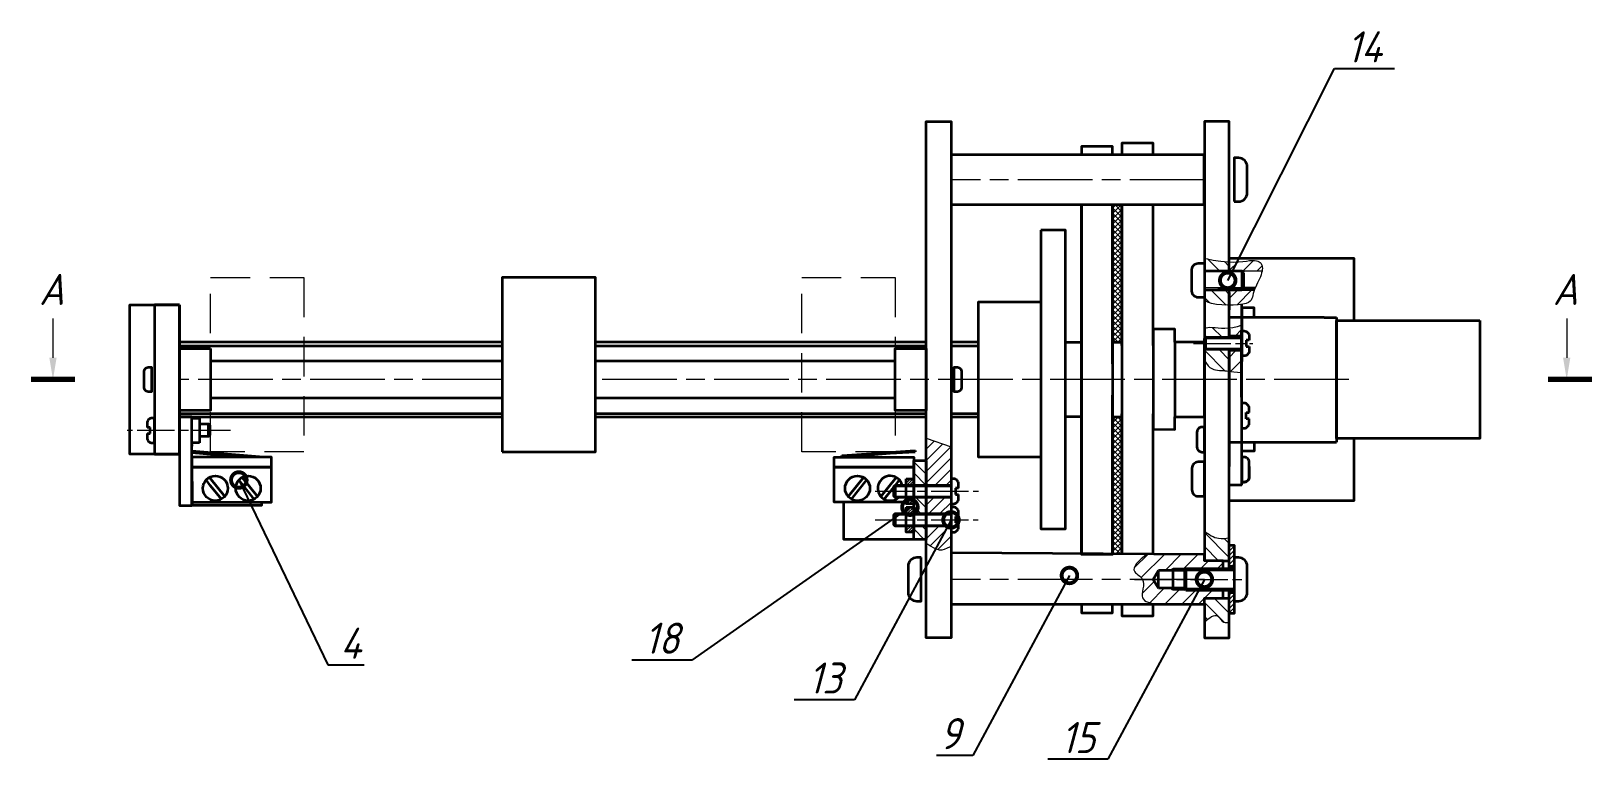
# Model space of a CAD drawing. Header units: millimetres. Extents: x -1657 to 2092, y -1414 to 1302.
# Drawn here: x 1073.2 to 1324.1, y -802.8 to -685.2 of the extents above; entities that cross this region are included whole.
import ezdxf
from ezdxf import colors
from ezdxf.entities.mleader import LeaderData, LeaderLine
from ezdxf.math import Vec2, Vec3

# ---------------------------------------------------------------- set-up
doc = ezdxf.new("R2010")
doc.units = ezdxf.units.MM
for name, pattern in [('AM_ISO08W050', [18, 12, -1.5, 3, -1.5]), ('AM_ISO08W050x2', [9, 6, -0.75, 1.5, -0.75]), ('HIDDEN', [9.525, 6.35, -3.175])]:
    doc.linetypes.add(name, pattern=pattern)
doc.layers.get('0').update_dxf_attribs({"lineweight": 80})
for name, color, linetype, lineweight in [('AM_0', 7, 'Continuous', 35), ('AM_4', 3, 'Continuous', 15), ('AM_5', 3, 'Continuous', 15), ('AM_7', 4, 'AM_ISO08W050', 15), ('AM_8', 1, 'Continuous', 15), ('окружности', 100, 'HIDDEN', 15), ('основные', 7, 'Continuous', 35), ('оч жирные', 7, 'Continuous', 70), ('тонкие', 2, 'Continuous', 15)]:
    doc.layers.add(name, color=color, linetype=linetype, lineweight=lineweight)
doc.styles.get("Standard").update_dxf_attribs({"font": 'geniso.shx', "oblique": 15})
pattern_1 = [(135, (1030.2363, -1263.874), (-1.122532, -1.122532), [])]
pattern_2 = [(45, (961.8339, -1194.4523), (-0.8980256, 0.8980256), [])]
pattern_3 = [(45, (961.83392, -1194.4523), (-0.21213203, 0.21213203), [])]
pattern_4 = [(45, (1030.23635, -1263.87393), (-0.3535534, 0.3535534), [])]
pattern_5 = [(45, (702.6306, -1266.6738), (-1.122532, 1.122532), [])]

msp = doc.modelspace()

# ---------------------------------------------------------------- texts
at = {"layer": 'основные', "char_height": 5, "attachment_point": 1}
for insert in [(1074.503, -724.222), (1317.808, -724.222)]:
    msp.add_mtext('А', dxfattribs=dict(at, insert=insert))

# ---------------------------------------------------------------- blocks, each defined once
blk = doc.blocks.new('_DotSmall')
at = {"color": 0, "linetype": 'ByBlock', "const_width": 0.5}
blk.add_lwpolyline([(-0.0625, 0, 1), (0.0625, 0, 1)], format="xyb", close=True, dxfattribs=at)

# ---------------------------------------------------------------- hatches: boundary and pattern name
at = {"layer": 'AM_4'}
h = msp.add_hatch(dxfattribs=at)
h.set_pattern_fill('ANSI31', color=256, scale=0.5, angle=90, style=0)
h.set_pattern_definition([(135, (702.6306, -1266.6738), (-1.122532, -1.122532), [])])
h.paths.add_polyline_path([(1263.216, -722.001), (1261.807, -721.68), (1261.807, -723.728), (1265.807, -723.728), (1265.807, -722.307), (1265.53, -722.3), (1264.452, -722.2)])
h.paths.add_polyline_path([(1265.807, -726.808), (1263.967, -726.808), (1261.807, -726.808), (1261.807, -728.018), (1261.807, -728.438), (1262.287, -728.749), (1262.952, -728.979), (1263.751, -729.136), (1264.632, -729.227), (1265.545, -729.26), (1265.807, -729.255)])
h = msp.add_hatch(dxfattribs=at)
h.set_pattern_fill('ANSI31', color=256, scale=0.5, style=0)
h.set_pattern_definition(pattern_5)
h.paths.add_polyline_path([(1271.083, -723.728), (1271.109, -723.56), (1271.122, -723.325), (1271.109, -723.107), (1271.07, -722.908), (1271.005, -722.725), (1270.913, -722.561), (1270.788, -722.417), (1270.627, -722.295), (1270.422, -722.197), (1270.168, -722.126), (1269.86, -722.085), (1269.492, -722.076), (1269.059, -722.101), (1268.554, -722.158), (1267.063, -722.338), (1265.807, -722.307), (1265.807, -723.728), (1267.807, -723.728)])
h = msp.add_hatch(dxfattribs=at)
h.set_pattern_fill('ANSI31', color=256, scale=0.5, style=0)
h.set_pattern_definition(pattern_5)
h.paths.add_polyline_path([(1265.807, -726.808), (1265.807, -729.255), (1266.438, -729.242), (1267.26, -729.182), (1267.96, -729.086), (1268.5, -728.961), (1268.894, -728.809), (1269.166, -728.631), (1269.345, -728.428), (1269.456, -728.2), (1269.525, -727.949), (1269.578, -727.675), (1269.643, -727.38), (1269.739, -727.064), (1269.836, -726.808)])
at = {"layer": 'AM_8'}
h = msp.add_hatch(dxfattribs=at)
h.set_pattern_fill('_U', color=256, scale=0.61, angle=45, style=0, double=1, pattern_type=0)
h.set_pattern_definition([(45, (965.8339, -1192.4134), (-0.43133514, 0.43133514), []), (135, (965.8339, -1192.4134), (-0.43133514, -0.43133514), [])])
h.paths.add_polyline_path([(1247.057, -713.096), (1247.057, -735.211), (1248.553, -735.211), (1248.553, -747.211), (1247.057, -747.211), (1247.057, -769.325), (1248.557, -769.325), (1248.557, -713.096)])
h = msp.add_hatch(dxfattribs=at)
h.set_pattern_fill('ANSI31', color=256, scale=0.55, angle=90)
h.set_pattern_definition([(135, (911.2262, 552.5117), (-1.2347852, -1.2347852), [])])
h.paths.add_polyline_path([(1265.807, -733.104), (1265.807, -732.954), (1265.725, -732.965), (1265.109, -732.996), (1264.535, -732.986), (1264.004, -732.951), (1263.518, -732.908), (1263.077, -732.874), (1262.683, -732.864), (1262.336, -732.888), (1262.036, -732.954), (1261.807, -733.058), (1261.807, -734.622), (1261.994, -734.406), (1265.807, -734.406)])
h.paths.add_polyline_path([(1265.807, -736.405), (1261.994, -736.406), (1261.807, -736.189), (1261.807, -737.973), (1261.887, -738.182), (1262.124, -738.634), (1262.389, -738.992), (1262.677, -739.261), (1262.983, -739.454), (1263.299, -739.586), (1263.618, -739.669), (1263.935, -739.715), (1264.243, -739.739), (1264.535, -739.753), (1264.81, -739.768), (1265.083, -739.788), (1265.373, -739.815), (1265.702, -739.85), (1265.807, -739.862)])
h = msp.add_hatch(dxfattribs=at)
h.set_pattern_fill('ANSI31', color=256, scale=0.55)
h.set_pattern_definition([(45, (911.2262, 552.5117), (-1.2347852, 1.2347852), [])])
h.paths.add_polyline_path([(1267.794, -734.244), (1267.794, -733.406), (1267.797, -732.465), (1267.075, -732.715), (1265.807, -733.011), (1265.807, -734.244)])
h.paths.add_polyline_path([(1267.789, -736.567), (1265.807, -736.567), (1265.807, -739.86), (1266.552, -739.949), (1267.114, -740.017), (1267.793, -740.099)])
h = msp.add_hatch(dxfattribs=at)
h.set_pattern_fill('ANSI31', color=256, scale=0.4, style=0)
h.set_pattern_definition(pattern_2)
h.paths.add_polyline_path([(1221.078, -752.029), (1220.318, -751.765), (1219.338, -751.56), (1218.487, -751.202), (1217.652, -750.938), (1217.078, -750.805), (1217.078, -758.175), (1221.078, -758.175)])
h.paths.add_polyline_path([(1220.43, -768.413), (1221.078, -768.056), (1221.078, -766.499), (1221.078, -764.766), (1217.078, -764.766), (1217.078, -765.73), (1217.078, -766.894), (1217.078, -767.32), (1217.295, -767.691), (1219.163, -768.61)])
h = msp.add_hatch(dxfattribs=at)
h.set_pattern_fill('ANSI31', color=256, scale=0.4, angle=90, style=0)
h.set_pattern_definition([(135, (961.8339, -1194.4523), (-0.8980256, -0.8980256), [])])
h.paths.add_polyline_path([(1217.078, -754.204), (1215.078, -754.204), (1215.078, -758.175), (1217.078, -758.175)])
h.paths.add_polyline_path([(1217.078, -760.175), (1215.078, -760.175), (1215.078, -762.766), (1217.078, -762.766)])
h.paths.add_polyline_path([(1215.078, -766.894), (1217.078, -766.894), (1217.078, -764.766), (1215.078, -764.766), (1215.078, -765.73)])
h = msp.add_hatch(dxfattribs=at)
h.set_pattern_fill('_U', color=256, scale=0.3, angle=45, style=0, pattern_type=0)
h.set_pattern_definition(pattern_3)
h.paths.add_polyline_path([(1213.878, -758.175), (1215.078, -758.175), (1215.078, -757.175), (1213.878, -757.175)])
h = msp.add_hatch(dxfattribs=at)
h.set_pattern_fill('_U', color=256, scale=0.3, angle=45, style=0, pattern_type=0)
h.set_pattern_definition(pattern_3)
h.paths.add_polyline_path([(1215.078, -760.908), (1215.078, -760.175), (1213.878, -760.175), (1213.878, -761.175), (1215.078, -761.175)])
h = msp.add_hatch(dxfattribs=at)
h.set_pattern_fill('_U', color=256, scale=0.3, angle=45, style=0, pattern_type=0)
h.set_pattern_definition(pattern_3)
h.paths.add_polyline_path([(1213.878, -761.73), (1213.878, -762.766), (1215.078, -762.766), (1215.078, -761.73)])
h = msp.add_hatch(dxfattribs=at)
h.set_pattern_fill('ANSI31', color=256, scale=0.4, style=0)
h.set_pattern_definition(pattern_2)
h.paths.add_polyline_path([(1221.078, -761.73), (1221.078, -760.175), (1217.078, -760.175), (1217.078, -762.766), (1221.078, -762.766)])
h = msp.add_hatch(dxfattribs=at)
h.set_pattern_fill('_U', color=256, scale=0.3, angle=45, style=0, pattern_type=0)
h.set_pattern_definition(pattern_3)
h.paths.add_polyline_path([(1213.878, -765.73), (1215.078, -765.73), (1215.078, -764.766), (1213.878, -764.766)])
h = msp.add_hatch(dxfattribs=at)
h.set_pattern_fill('ANSI31', color=256, scale=0.5, angle=90, style=0)
h.set_pattern_definition(pattern_1)
edge = h.paths.add_edge_path()
edge.add_spline(control_points=[(1265.807, -766.61), (1265.221, -766.711), (1263.768, -766.96), (1262.54, -766.097), (1261.807, -765.582)], knot_values=[0, 0, 0, 0, 1.7258996, 4.2776179, 4.2776179, 4.2776179, 4.2776179], degree=3, periodic=0)
edge.add_line((1261.807, -765.582), (1261.807, -770.325))
edge.add_line((1261.807, -770.325), (1264.807, -770.325))
edge.add_line((1264.807, -770.325), (1265.807, -770.325))
edge.add_line((1265.807, -770.325), (1265.807, -766.61))
edge = h.paths.add_edge_path()
edge.add_spline(control_points=[(1265.807, -780.218), (1265.495, -780.272), (1264.696, -780.413), (1263.87, -778.492), (1262.605, -779.513), (1261.807, -780.157)], knot_values=[0, 0, 0, 0, 0.8745598, 2.2433555, 4.5836616, 4.5836616, 4.5836616, 4.5836616], degree=3, periodic=0)
edge.add_line((1261.807, -780.157), (1261.869, -779.196))
edge.add_line((1261.869, -779.196), (1265.869, -779.196))
edge.add_line((1265.869, -779.196), (1265.807, -780.218))
edge = h.paths.add_edge_path()
edge.add_spline(control_points=[(1261.807, -780.157), (1262.605, -779.513), (1263.87, -778.492), (1264.696, -780.413), (1265.495, -780.272), (1265.807, -780.218)], knot_values=[0, 0, 0, 0, 2.3403061, 3.7091018, 4.5836616, 4.5836616, 4.5836616, 4.5836616], degree=3, periodic=0)
edge.add_line((1265.807, -780.218), (1265.807, -776.325))
edge.add_line((1265.807, -776.325), (1264.807, -776.325))
edge.add_line((1264.807, -776.325), (1261.807, -776.325))
edge.add_line((1261.807, -776.325), (1261.807, -777.325))
edge.add_line((1261.807, -777.325), (1261.807, -780.157))
h = msp.add_hatch(dxfattribs=at)
h.set_pattern_fill('ANSI31', color=256, scale=0.6, style=0)
h.set_pattern_definition([(45, (1030.2363, -1263.874), (-1.3470384, 1.3470384), [])])
edge = h.paths.add_edge_path()
edge.add_line((1264.807, -770.325), (1261.807, -770.325))
edge.add_line((1261.807, -770.325), (1261.807, -769.325))
edge.add_line((1261.807, -769.325), (1252.567, -769.26))
edge.add_spline(control_points=[(1252.567, -769.26), (1251.322, -770.301), (1249.449, -771.867), (1251.577, -772.825), (1251.86, -773.325)], knot_values=[0, 0, 0, 0, 3.4667411, 5.2138903, 5.2138903, 5.2138903, 5.2138903], degree=3, periodic=0)
edge.add_line((1251.86, -773.325), (1253.584, -773.325))
edge.add_line((1253.584, -773.325), (1254.407, -771.9))
edge.add_line((1254.407, -771.9), (1256.207, -771.9))
edge.add_line((1256.207, -771.9), (1256.807, -771.575))
edge.add_line((1256.807, -771.575), (1264.807, -771.575))
edge.add_line((1264.807, -771.575), (1264.807, -770.325))
edge = h.paths.add_edge_path()
edge.add_line((1264.807, -775.075), (1258.847, -775.075))
edge.add_line((1258.847, -775.075), (1256.807, -775.075))
edge.add_line((1256.807, -775.075), (1256.207, -774.75))
edge.add_line((1256.207, -774.75), (1254.407, -774.75))
edge.add_line((1254.407, -774.75), (1253.584, -773.325))
edge.add_line((1253.584, -773.325), (1251.86, -773.325))
edge.add_spline(control_points=[(1251.86, -773.325), (1252.343, -774.177), (1250.88, -776.803), (1253.249, -777.156), (1254.381, -777.325)], knot_values=[5.2138903, 5.2138903, 5.2138903, 5.2138903, 8.1895192, 10.9098806, 10.9098806, 10.9098806, 10.9098806], degree=3, periodic=0)
edge.add_line((1254.381, -777.325), (1261.807, -777.325))
edge.add_line((1261.807, -777.325), (1261.807, -776.325))
edge.add_line((1261.807, -776.325), (1264.807, -776.325))
edge.add_line((1264.807, -776.325), (1264.807, -775.075))
h = msp.add_hatch(dxfattribs=at)
h.set_pattern_fill('_U', color=256, scale=0.5, angle=45, style=0, pattern_type=0)
h.set_pattern_definition(pattern_4)
h.paths.add_polyline_path([(1265.807, -767.825), (1265.807, -771.211), (1266.607, -771.211), (1266.607, -767.825)])
h = msp.add_hatch(dxfattribs=at)
h.set_pattern_fill('ANSI31', color=256, scale=0.5, angle=90, style=0)
h.set_pattern_definition(pattern_1)
edge = h.paths.add_edge_path()
edge.add_line((1261.807, -776.325), (1261.807, -777.325))
edge.add_line((1261.807, -777.325), (1261.807, -780.157))
edge.add_spline(control_points=[(1261.807, -780.157), (1262.605, -779.513), (1263.87, -778.492), (1264.696, -780.413), (1265.495, -780.272), (1265.807, -780.218)], knot_values=[0, 0, 0, 0, 2.3403061, 3.7091018, 4.5836616, 4.5836616, 4.5836616, 4.5836616], degree=3, periodic=0)
edge.add_line((1265.807, -780.218), (1265.807, -776.325))
edge.add_line((1265.807, -776.325), (1264.807, -776.325))
edge.add_line((1264.807, -776.325), (1261.807, -776.325))
h = msp.add_hatch(dxfattribs=at)
h.set_pattern_fill('_U', color=256, scale=0.5, angle=45, style=0, pattern_type=0)
h.set_pattern_definition(pattern_4)
h.paths.add_polyline_path([(1266.607, -778.825), (1266.607, -775.439), (1265.807, -775.439), (1265.807, -778.825)])

# ---------------------------------------------------------------- linework, layer by layer
at = {"layer": 'AM_0'}
for p, q in [((1253.584, -773.325), (1254.407, -771.9)), ((1258.607, -771.9), (1254.407, -771.9)), ((1254.407, -774.75), (1254.407, -771.9)), ((1256.807, -775.075), (1256.807, -771.575)), ((1253.584, -773.325), (1254.407, -774.75)), ((1258.607, -774.75), (1254.407, -774.75))]:
    msp.add_line(p, q, dxfattribs=at)
at = {"layer": 'AM_4'}
for p, q in [((1267.767, -723.728), (1271.094, -723.728)), ((1268.156, -726.474), (1261.807, -726.474)), ((1267.767, -726.808), (1269.836, -726.808)), ((1261.807, -734.622), (1267.794, -734.622)), ((1261.807, -736.189), (1267.807, -736.189)), ((1211.89, -758.391), (1221.078, -758.391)), ((1211.89, -759.958), (1221.078, -759.958)), ((1211.89, -762.982), (1221.078, -762.982)), ((1211.89, -764.549), (1221.078, -764.549)), ((1256.807, -771.575), (1256.207, -771.9)), ((1265.756, -771.575), (1256.807, -771.575)), ((1258.607, -771.9), (1266.607, -771.9)), ((1256.807, -775.075), (1256.207, -774.75)), ((1265.756, -775.075), (1256.807, -775.075)), ((1258.607, -774.75), (1266.607, -774.75))]:
    msp.add_line(p, q, dxfattribs=at)
for points in [[(1261.807, -721.68), (1263.216, -722.001), (1264.452, -722.2), (1265.53, -722.3), (1266.465, -722.323), (1267.271, -722.292), (1267.962, -722.229), (1268.554, -722.158), (1269.059, -722.101), (1269.492, -722.076), (1269.86, -722.085), (1270.168, -722.126), (1270.422, -722.197), (1270.627, -722.295), (1270.788, -722.417), (1270.913, -722.561), (1271.005, -722.725), (1271.07, -722.908), (1271.109, -723.107), (1271.122, -723.325), (1271.109, -723.56), (1271.07, -723.813), (1271.006, -724.084), (1270.916, -724.373), (1270.801, -724.68), (1270.663, -725.005), (1270.507, -725.343), (1270.341, -725.69), (1270.174, -726.04), (1270.012, -726.389), (1269.865, -726.732), (1269.739, -727.064), (1269.643, -727.38), (1269.578, -727.675), (1269.525, -727.949), (1269.456, -728.2), (1269.345, -728.428), (1269.166, -728.631), (1268.894, -728.809), (1268.5, -728.961), (1267.96, -729.086), (1267.26, -729.182), (1266.438, -729.242), (1265.545, -729.26), (1264.632, -729.227), (1263.751, -729.136), (1262.952, -728.979), (1262.287, -728.749), (1261.807, -728.438)], [(1267.807, -732.461), (1267.075, -732.715), (1266.381, -732.877), (1265.725, -732.965), (1265.109, -732.996), (1264.535, -732.986), (1264.004, -732.951), (1263.518, -732.908), (1263.077, -732.874), (1262.683, -732.864), (1262.336, -732.888), (1262.036, -732.954), (1261.807, -733.058)], [(1261.807, -737.973), (1261.887, -738.182), (1262.124, -738.634), (1262.389, -738.992), (1262.677, -739.261), (1262.983, -739.454), (1263.299, -739.586), (1263.618, -739.669), (1263.935, -739.715), (1264.243, -739.739), (1264.535, -739.753), (1264.81, -739.768), (1265.083, -739.788), (1265.373, -739.815), (1265.702, -739.85), (1266.088, -739.894), (1266.552, -739.949), (1267.114, -740.017), (1267.793, -740.099)], [(1217.078, -750.64), (1221.078, -752.029)], [(1221.078, -768.056), (1220.48, -768.332), (1220.004, -768.523), (1219.603, -768.623), (1219.23, -768.627), (1218.837, -768.528), (1218.379, -768.321), (1217.808, -768.001), (1217.078, -767.56)]]:
    msp.add_lwpolyline(points, dxfattribs=at)
at = {"layer": 'AM_5'}
for p, q in [((1076.738, -731.391), (1076.738, -737.711)), ((1320.043, -731.391), (1320.043, -737.711))]:
    msp.add_line(p, q, dxfattribs=at)
at = {"layer": 'AM_5', "linetype": 'Continuous'}
for points in [[(1076.155, -737.711), (1077.321, -737.711), (1076.738, -741.211)], [(1319.46, -737.711), (1320.626, -737.711), (1320.043, -741.211)]]:
    msp.add_trace(points, dxfattribs=at)
at = {"layer": 'AM_7'}
for p, q in [((1261.807, -709.096), (1221.078, -709.096)), ((1148.078, -741.211), (1097.078, -741.211)), ((1148.941, -741.211), (1148.078, -741.211)), ((1284.999, -741.211), (1163.941, -741.211)), ((1261.807, -773.325), (1221.078, -773.325))]:
    msp.add_line(p, q, dxfattribs=at)
at = {"layer": 'AM_7', "linetype": 'AM_ISO08W050x2'}
for p, q in [((1260.063, -735.406), (1269.617, -735.406)), ((1105.265, -749.406), (1088.646, -749.406)), ((1208.89, -759.175), (1225.509, -759.175)), ((1208.89, -763.766), (1225.435, -763.766)), ((1250.584, -773.325), (1268.807, -773.325))]:
    msp.add_line(p, q, dxfattribs=at)
at = {"layer": 'окружности'}
for points in [[(1102.078, -724.825), (1117.078, -724.825), (1117.078, -752.825), (1102.078, -752.825)], [(1197.078, -724.825), (1212.078, -724.825), (1212.078, -752.825), (1197.078, -752.825)]]:
    msp.add_lwpolyline(points, close=True, dxfattribs=at)
at = {"layer": 'основные'}
for p, q in [((1261.807, -723.728), (1267.807, -723.728)), ((1268.156, -724.061), (1267.807, -723.728)), ((1267.807, -723.728), (1267.807, -726.808)), ((1268.156, -726.474), (1268.156, -724.061)), ((1217.078, -728.151), (1217.078, -727.151)), ((1261.807, -726.808), (1267.807, -726.808)), ((1269.836, -726.808), (1263.967, -726.808)), ((1267.807, -726.808), (1268.156, -726.474)), ((1268.117, -726.474), (1269.976, -726.474)), ((1267.807, -758.211), (1267.807, -729.107)), ((1281.06, -731.211), (1265.807, -731.211)), ((1267.807, -733.104), (1267.807, -730.024)), ((1281.06, -731.211), (1269.807, -731.211)), ((1281.06, -731.211), (1283.06, -731.211)), ((1281.06, -731.211), (1283.06, -731.211)), ((1283.06, -731.211), (1283.06, -751.266)), ((1283.06, -731.211), (1283.06, -751.266)), ((1267.794, -734.244), (1265.807, -734.244)), ((1268.994, -734.906), (1268.494, -734.906)), ((1268.494, -734.906), (1268.494, -735.906)), ((1097.078, -735.765), (1148.941, -735.765)), ((1163.941, -735.765), (1217.078, -735.765)), ((1221.078, -735.765), (1225.507, -735.765)), ((1239.507, -735.211), (1242.057, -735.211)), ((1247.057, -735.211), (1248.553, -735.211)), ((1248.557, -735.711), (1248.557, -746.711)), ((1253.557, -735.711), (1253.557, -746.711)), ((1257.046, -735.211), (1257.046, -747.211)), ((1267.794, -736.567), (1265.807, -736.567)), ((1267.807, -751.266), (1267.807, -735.543)), ((1268.494, -735.906), (1268.994, -735.906)), ((1261.807, -741.211), (1261.807, -743.711)), ((1097.078, -746.656), (1148.941, -746.656)), ((1163.941, -746.656), (1217.078, -746.656)), ((1221.078, -746.656), (1225.507, -746.656)), ((1242.057, -747.211), (1239.507, -747.211)), ((1247.057, -747.211), (1248.553, -747.211)), ((1268.494, -747.516), (1268.494, -746.516)), ((1268.494, -746.516), (1268.994, -746.516)), ((1092.378, -748.906), (1091.878, -748.906)), ((1091.878, -749.906), (1092.378, -749.906)), ((1092.378, -749.906), (1092.378, -748.906)), ((1261.807, -750.857), (1261.807, -749.857)), ((1268.994, -747.516), (1268.494, -747.516)), ((1099.078, -751.644), (1099.078, -751.914)), ((1265.807, -751.266), (1281.06, -751.266)), ((1269.807, -751.266), (1281.06, -751.266)), ((1281.06, -751.266), (1283.06, -751.266)), ((1281.06, -751.266), (1283.06, -751.266)), ((1110.557, -753.673), (1099.078, -752.709)), ((1109.225, -753.684), (1108.625, -753.684)), ((1110.627, -753.679), (1110.557, -753.673)), ((1110.627, -753.679), (1110.627, -753.679)), ((1203.529, -753.43), (1203.598, -753.424)), ((1203.529, -753.702), (1203.529, -753.43)), ((1203.598, -753.424), (1215.314, -752.632)), ((1204.93, -753.684), (1205.53, -753.684)), ((1215.314, -752.632), (1215.338, -752.834)), ((1102.078, -758.27), (1101.353, -757.356)), ((1101.887, -756.93), (1104.343, -760.013)), ((1109.06, -760.442), (1106.612, -757.356)), ((1107.146, -756.93), (1109.602, -760.013)), ((1207.009, -756.93), (1204.553, -760.013)), ((1205.095, -760.442), (1207.543, -757.356)), ((1212.268, -756.93), (1209.812, -760.013)), ((1212.078, -758.27), (1212.802, -757.356)), ((1103.801, -760.442), (1102.078, -758.27)), ((1210.354, -760.442), (1211.89, -758.506)), ((1222.278, -758.675), (1221.778, -758.675)), ((1221.778, -758.675), (1221.778, -759.675)), ((1221.778, -759.675), (1222.278, -759.675)), ((1267.807, -758.211), (1265.807, -758.211)), ((1222.278, -763.23), (1221.778, -763.23)), ((1221.778, -763.23), (1221.778, -764.23)), ((1221.778, -764.23), (1222.278, -764.23)), ((1258.847, -771.575), (1258.607, -771.9)), ((1258.607, -771.9), (1258.607, -774.75)), ((1258.847, -771.575), (1266.607, -771.575)), ((1258.847, -771.575), (1258.847, -775.075)), ((1264.807, -770.325), (1265.807, -770.325)), ((1265.807, -771.211), (1266.607, -771.211)), ((1258.847, -775.075), (1258.607, -774.75)), ((1258.847, -775.075), (1266.607, -775.075)), ((1264.807, -776.325), (1265.807, -776.325)), ((1265.807, -775.439), (1266.607, -775.439))]:
    msp.add_line(p, q, dxfattribs=at)
for points in [[(1217.078, -727.151), (1217.078, -699.711), (1221.078, -699.711), (1221.078, -771.9)], [(1265.807, -723.728), (1265.807, -699.711), (1261.807, -699.711), (1261.807, -770.325)], [(1247.057, -705.096), (1247.057, -703.729), (1242.057, -703.729), (1242.057, -705.096)], [(1253.557, -705.096), (1253.557, -703.211), (1248.557, -703.211), (1248.557, -705.096)], [(1242.057, -713.096), (1242.057, -769.325)], [(1247.057, -713.096), (1247.057, -738.711)], [(1247.057, -738.711), (1247.057, -713.096)], [(1248.557, -713.096), (1248.557, -735.711)], [(1248.557, -735.711), (1248.557, -713.096)], [(1253.557, -735.711), (1253.557, -713.096)], [(1265.807, -723.728), (1265.807, -721.711), (1285.807, -721.711), (1285.807, -731.711)], [(1221.078, -774.75), (1221.078, -782.711), (1217.078, -782.711), (1217.078, -727.151)], [(1265.807, -730.024), (1265.807, -726.808)], [(1265.807, -730.024), (1265.807, -726.808)], [(1265.807, -730.024), (1265.807, -726.808)], [(1265.807, -727.211), (1265.807, -730.024)], [(1269.807, -731.211), (1269.807, -729.683), (1267.807, -729.683), (1267.788, -747.016)], [(1265.807, -734.406), (1265.807, -730.024)], [(1257.046, -735.211), (1257.046, -733.106), (1253.557, -733.129), (1253.557, -735.711)], [(1267.807, -736.405), (1261.994, -736.406), (1261.807, -736.189), (1261.807, -734.622), (1261.994, -734.406), (1261.994, -736.406), (1261.994, -734.406), (1267.794, -734.406)], [(1265.807, -733.104), (1265.807, -734.406)], [(1265.807, -734.406), (1265.807, -733.104)], [(1148.941, -735.211), (1097.078, -735.211), (1097.078, -747.211), (1148.941, -747.211)], [(1167.078, -735.211), (1163.941, -735.211)], [(1217.078, -735.211), (1167.078, -735.211)], [(1225.507, -735.211), (1221.078, -735.211)], [(1257.046, -747.211), (1261.807, -747.211), (1261.807, -735.211), (1257.046, -735.211)], [(1265.807, -736.405), (1265.807, -755.211)], [(1265.807, -771.575), (1265.807, -736.405)], [(1285.807, -750.711), (1285.807, -760.711), (1265.807, -760.711), (1265.807, -736.405)], [(1269.807, -751.266), (1269.807, -752.738), (1267.807, -752.738), (1267.788, -735.406)], [(1097.078, -744.211), (1097.078, -738.211)], [(1102.078, -738.211), (1148.941, -738.211)], [(1163.941, -738.211), (1212.078, -738.211)], [(1217.078, -738.211), (1217.078, -744.211)], [(1148.941, -744.211), (1102.078, -744.211)], [(1212.078, -744.211), (1163.941, -744.211)], [(1247.057, -743.711), (1247.057, -769.325)], [(1247.057, -769.325), (1247.057, -743.711)], [(1163.941, -747.211), (1167.078, -747.211)], [(1167.078, -747.211), (1217.078, -747.211)], [(1221.078, -747.211), (1225.507, -747.211)], [(1248.557, -746.711), (1248.557, -769.325)], [(1248.557, -769.325), (1248.557, -746.711)], [(1253.557, -769.325), (1253.557, -746.711)], [(1253.557, -746.711), (1253.557, -749.211), (1257.046, -749.239), (1257.046, -747.211)], [(1100.278, -748.352), (1101.739, -748.352), (1101.927, -748.568), (1101.927, -750.135), (1101.739, -750.352), (1101.739, -748.352), (1101.739, -750.352), (1100.278, -750.352)], [(1108.925, -753.684), (1108.925, -753.684), (1103.281, -753.382), (1099.05, -752.976)], [(1100.278, -760.908), (1111.878, -760.908), (1111.878, -753.684), (1099.078, -753.684), (1099.078, -760.908)], [(1099.078, -753.684), (1099.13, -761.402), (1110.318, -761.402), (1110.318, -760.908)], [(1213.878, -760.908), (1202.278, -760.908), (1202.278, -753.684), (1215.078, -753.684), (1215.078, -760.908)], [(1203.679, -753.684), (1203.679, -753.684), (1211.29, -753.067), (1215.338, -752.834)], [(1215.078, -753.684), (1215.025, -766.894), (1203.837, -766.894), (1203.837, -760.908)], [(1099.078, -760.908), (1111.878, -760.908), (1111.878, -755.309), (1099.078, -755.309), (1099.078, -760.908)], [(1213.878, -760.908), (1202.278, -760.908), (1202.278, -755.309), (1215.078, -755.309), (1215.078, -760.908)], [(1269.007, -755.211), (1269.007, -756.186)], [(1221.078, -760.175), (1212.078, -760.175), (1211.89, -759.958), (1211.89, -758.391), (1212.078, -758.175), (1212.078, -760.175), (1212.078, -758.175), (1221.078, -758.175)], [(1221.078, -764.766), (1212.078, -764.766), (1211.89, -764.549), (1211.89, -762.982), (1212.078, -762.766), (1212.078, -764.766), (1212.078, -762.766), (1221.078, -762.766)], [(1261.807, -770.325), (1261.807, -769.325), (1221.078, -769.038), (1221.078, -774.75)], [(1265.807, -771.575), (1265.807, -767.825), (1266.607, -767.825), (1266.607, -778.825), (1265.807, -778.825), (1265.807, -775.075)], [(1264.807, -771.575), (1264.807, -770.325), (1261.807, -770.325), (1261.807, -770.325)], [(1221.078, -774.75), (1221.078, -777.325), (1261.807, -777.325), (1261.807, -776.325)], [(1261.807, -776.325), (1261.807, -776.325), (1264.807, -776.325), (1264.807, -775.075)], [(1261.807, -777.325), (1261.807, -782.711), (1265.807, -782.711), (1265.807, -775.075)], [(1242.057, -777.325), (1242.057, -778.73), (1247.057, -778.73), (1247.057, -777.325)], [(1248.557, -777.325), (1248.557, -779.211), (1253.557, -779.211), (1253.557, -777.325)]]:
    msp.add_lwpolyline(points, dxfattribs=at)
for points in [[(1261.793, -705.096), (1221.078, -705.096), (1221.078, -713.096), (1261.793, -713.096)], [(1242.057, -713.096), (1247.057, -713.096), (1247.057, -769.325), (1242.057, -769.325)], [(1235.507, -717.211), (1235.507, -765.211), (1239.507, -765.211), (1239.507, -717.211)], [(1148.941, -752.825), (1163.96, -752.825), (1163.96, -724.825), (1148.941, -724.825)], [(1097.078, -729.207), (1097.078, -753.214), (1089.078, -753.214), (1089.078, -729.207)], [(1097.078, -729.207), (1093.078, -729.207), (1093.078, -753.214), (1097.078, -753.214)], [(1235.507, -728.711), (1235.507, -753.711), (1225.507, -753.711), (1225.507, -728.711)], [(1306.06, -731.711), (1306.06, -750.711), (1283.06, -750.711), (1283.06, -731.711)], [(1102.078, -736.211), (1102.078, -746.211), (1097.078, -746.211), (1097.078, -736.211)], [(1217.078, -736.211), (1217.078, -746.211), (1212.078, -746.211), (1212.078, -736.211)], [(1099.078, -747.211), (1097.078, -747.211), (1097.078, -761.449), (1099.078, -761.449)], [(1100.278, -751.406), (1099.078, -751.406), (1099.078, -747.406), (1100.278, -747.406)], [(1111.878, -753.684), (1099.078, -753.684), (1099.078, -755.309), (1111.878, -755.309)], [(1202.278, -753.684), (1215.078, -753.684), (1215.078, -755.309), (1202.278, -755.309)], [(1215.078, -754.204), (1217.078, -754.204), (1217.078, -766.894), (1215.078, -766.894)], [(1213.878, -757.175), (1215.078, -757.175), (1215.078, -761.175), (1213.878, -761.175)], [(1213.878, -761.73), (1215.078, -761.73), (1215.078, -765.73), (1213.878, -765.73)]]:
    msp.add_lwpolyline(points, close=True, dxfattribs=at)
for points in [[(1266.607, -712.596), (1267.307, -712.596, 0.4142136), (1268.707, -711.196), (1268.707, -706.996, 0.4142136), (1267.307, -705.596), (1266.607, -705.596)], [(1260.807, -722.518), (1261.807, -722.518), (1261.807, -728.018), (1260.807, -728.018, -0.4142136), (1259.807, -727.018), (1259.807, -723.518, -0.4142136)], [(1260.807, -722.518), (1261.807, -722.518), (1261.807, -728.018), (1260.807, -728.018, -0.4142136), (1259.807, -727.018), (1259.807, -723.518, -0.4142136)], [(1260.807, -759.958), (1261.807, -759.958), (1261.807, -754.458), (1260.807, -754.458, 0.4142136), (1259.807, -755.458), (1259.807, -758.958, 0.4142136)], [(1216.278, -769.825), (1215.578, -769.825, 0.4142136), (1214.178, -771.225), (1214.178, -775.425, 0.4142136), (1215.578, -776.825), (1216.278, -776.825)], [(1266.607, -776.825), (1267.307, -776.825, 0.4142136), (1268.707, -775.425), (1268.707, -771.225, 0.4142136), (1267.307, -769.825), (1266.607, -769.825)]]:
    msp.add_lwpolyline(points, format="xyb", close=True, dxfattribs=at)
for points in [[(1268.994, -735.906), (1268.994, -736.606, -0.4142136), (1268.194, -737.406), (1267.794, -737.406), (1267.794, -733.406), (1268.194, -733.406, -0.4142136), (1268.994, -734.206), (1268.994, -734.906)], [(1091.378, -740.711), (1091.378, -740.011, -0.4142136), (1092.178, -739.211), (1092.578, -739.211), (1092.578, -743.211), (1092.178, -743.211, -0.4142136), (1091.378, -742.411), (1091.378, -740.711)], [(1222.778, -741.711), (1222.778, -742.411, -0.4142136), (1221.978, -743.211), (1221.578, -743.211), (1221.578, -739.211), (1221.978, -739.211, -0.4142136), (1222.778, -740.011), (1222.778, -741.711)], [(1091.878, -749.906), (1091.878, -750.606, 0.4142136), (1092.678, -751.406), (1093.078, -751.406), (1093.078, -747.406), (1092.678, -747.406, 0.4142136), (1091.878, -748.206), (1091.878, -748.906)], [(1268.994, -746.516), (1268.994, -745.816, 0.4142136), (1268.194, -745.016), (1267.794, -745.016), (1267.794, -749.016), (1268.194, -749.016, 0.4142136), (1268.994, -748.216), (1268.994, -747.516)], [(1260.607, -751.357), (1260.607, -752.057, 0.4142136), (1261.407, -752.857), (1261.807, -752.857), (1261.807, -748.857), (1261.407, -748.857, 0.4142136), (1260.607, -749.657), (1260.607, -751.357)], [(1269.007, -755.186), (1269.007, -754.486, 0.4142136), (1268.207, -753.686), (1267.807, -753.686), (1267.807, -757.686), (1268.207, -757.686, 0.4142136), (1269.007, -756.886), (1269.007, -755.186)], [(1222.278, -758.675), (1222.278, -757.975, 0.4142136), (1221.478, -757.175), (1221.078, -757.175), (1221.078, -761.175), (1221.478, -761.175, 0.4142136), (1222.278, -760.375), (1222.278, -759.675)], [(1269.007, -756.186), (1269.007, -756.886, -0.4142136), (1268.207, -757.686), (1267.807, -757.686), (1267.807, -755.211)], [(1222.278, -763.23), (1222.278, -762.53, 0.4142136), (1221.478, -761.73), (1221.078, -761.73), (1221.078, -765.73), (1221.478, -765.73, 0.4142136), (1222.278, -764.93), (1222.278, -764.23)]]:
    msp.add_lwpolyline(points, format="xyb", dxfattribs=at)
for centre in [(1102.835, -758.684), (1108.107, -758.684), (1206.048, -758.684)]:
    msp.add_circle(centre, 2, dxfattribs=at)
msp.add_arc((1211.307, -758.684), 2, 14.76173, 311.82371, dxfattribs=at)
at = {"layer": 'оч жирные'}
for p, q in [((1080.238, -741.211), (1073.238, -741.211)), ((1324.073, -741.211), (1317.073, -741.211))]:
    msp.add_line(p, q, dxfattribs=at)
at = {"layer": 'тонкие'}
for points in [[(1261.807, -765.582), (1264.085, -766.731), (1265.807, -766.61)], [(1252.567, -769.26), (1250.6, -772.115), (1251.86, -773.325), (1251.86, -776.301), (1254.381, -777.325)], [(1261.807, -780.157), (1263.964, -779.25), (1264.932, -780.218), (1265.807, -780.218)]]:
    msp.add_spline(points, degree=3, dxfattribs=at)

msp.set_redraw_order([(e.dxf.handle, doc.entitydb.next_handle()) for e in msp.query("TEXT MTEXT ATTDEF DIMENSION ARC_DIMENSION")])  # texts and dimensions are drawn at this point

# ---------------------------------------------------------------- leaders
at = {"layer": 'AM_4'}
ml = msp.add_multileader_mtext('Standard', dxfattribs=at)
ml.set_content('14', color=256)
ml.set_leader_properties()
ml.set_arrow_properties(name='DOTSMALL')
ml.build(insert=Vec2(0, 0))
ml.multileader.update_dxf_attribs({"text_left_attachment_type": 6, "text_right_attachment_type": 6, "dogleg_length": 0, "arrow_head_size": 5})
ctx = ml.context
ctx.base_point, ctx.char_height, ctx.arrow_head_size, ctx.plane_origin = Vec3(1282.712, -691.238), 5, 5, Vec3(1166.772, -818.353)
ctx.left_attachment, ctx.right_attachment = 6, 6
notes = []
notes.append((ctx, [(0, (1, 1, 0), (1282.712, -691.238), (1, 0), 0, [(0, [(1265.557, -725.268)], 0, [])])]))
ctx.mtext.insert, ctx.mtext.flow_direction = Vec3(1284.712, -685.238), 5
ml = msp.add_multileader_mtext('Standard', dxfattribs=at)
ml.set_content('4', color=256)
ml.set_leader_properties()
ml.set_arrow_properties(name='DOTSMALL')
ml.build(insert=Vec2(0, 0))
ml.multileader.update_dxf_attribs({"text_left_attachment_type": 6, "text_right_attachment_type": 6, "dogleg_length": 0, "arrow_head_size": 5})
ctx = ml.context
ctx.base_point, ctx.char_height, ctx.arrow_head_size, ctx.plane_origin = Vec3(1120.919, -787.091), 5, 5, Vec3(1159.908, -820.55)
ctx.left_attachment, ctx.right_attachment = 6, 6
notes.append((ctx, [(0, (1, 1, 0), (1120.919, -787.091), (1, 0), 0, [(0, [(1106.612, -757.356)], 0, [])])]))
ctx.mtext.insert, ctx.mtext.flow_direction = Vec3(1122.919, -781.091), 5
ml = msp.add_multileader_mtext('Standard', dxfattribs=at)
ml.set_content('18', color=256)
ml.set_leader_properties()
ml.set_arrow_properties(name='DOTSMALL')
ml.build(insert=Vec2(0, 0))
ml.multileader.update_dxf_attribs({"text_left_attachment_type": 6, "text_right_attachment_type": 6, "dogleg_length": 0, "arrow_head_size": 5})
ctx = ml.context
ctx.base_point, ctx.char_height, ctx.arrow_head_size, ctx.plane_origin = Vec3(1170.658, -786.291), 5, 5, Vec3(1360.486, -650.372)
ctx.left_attachment, ctx.right_attachment, ctx.text_align_type = 6, 6, 2
notes.append((ctx, [(1, (1, 1, 0), (1179.426, -786.291), (-1, 0), 0, [(0, [(1214.478, -761.73)], 0, [])])]))
ctx.mtext.insert, ctx.mtext.alignment, ctx.mtext.flow_direction = Vec3(1177.426, -780.291), 3, 5
ml = msp.add_multileader_mtext('Standard', dxfattribs=at)
ml.set_content('13', color=256)
ml.set_leader_properties()
ml.set_arrow_properties(name='DOTSMALL')
ml.build(insert=Vec2(0, 0))
ml.multileader.update_dxf_attribs({"text_left_attachment_type": 6, "text_right_attachment_type": 6, "dogleg_length": 0, "arrow_head_size": 5})
ctx = ml.context
ctx.base_point, ctx.char_height, ctx.arrow_head_size, ctx.plane_origin = Vec3(1196.775, -792.689), 5, 5, Vec3(1173.372, -820.944)
ctx.left_attachment, ctx.right_attachment, ctx.text_align_type = 6, 6, 2
notes.append((ctx, [(1, (1, 1, 0), (1205.543, -792.689), (-1, 0), 0, [(0, [(1221.078, -763.766)], 0, [])])]))
ctx.mtext.insert, ctx.mtext.alignment, ctx.mtext.flow_direction = Vec3(1203.543, -786.689), 3, 5
ml = msp.add_multileader_mtext('Standard', dxfattribs=at)
ml.set_content('9', color=256)
ml.set_leader_properties()
ml.set_arrow_properties(name='DOTSMALL')
ml.build(insert=Vec2(0, 0))
ml.multileader.update_dxf_attribs({"text_left_attachment_type": 6, "text_right_attachment_type": 6, "dogleg_length": 0, "arrow_head_size": 5})
ctx = ml.context
ctx.base_point, ctx.char_height, ctx.arrow_head_size, ctx.plane_origin = Vec3(1217.857, -801.623), 5, 5, Vec3(1192.41, -829.878)
ctx.left_attachment, ctx.right_attachment, ctx.text_align_type = 6, 6, 2
notes.append((ctx, [(1, (1, 1, 0), (1224.58, -801.623), (-1, 0), 0, [(0, [(1240.115, -772.7)], 0, [])])]))
ctx.mtext.insert, ctx.mtext.alignment, ctx.mtext.flow_direction = Vec3(1222.58, -795.623), 3, 5
ml = msp.add_multileader_mtext('Standard', dxfattribs=at)
ml.set_content('15', color=256)
ml.set_leader_properties()
ml.set_arrow_properties(name='DOTSMALL')
ml.build(insert=Vec2(0, 0))
ml.multileader.update_dxf_attribs({"text_left_attachment_type": 6, "text_right_attachment_type": 6, "dogleg_length": 0, "arrow_head_size": 5})
ctx = ml.context
ctx.base_point, ctx.char_height, ctx.arrow_head_size, ctx.plane_origin = Vec3(1237.754, -802.248), 5, 5, Vec3(1214.101, -830.503)
ctx.left_attachment, ctx.right_attachment, ctx.text_align_type = 6, 6, 2
notes.append((ctx, [(1, (1, 1, 0), (1246.272, -802.248), (-1, 0), 0, [(0, [(1261.807, -773.325)], 0, [])])]))
ctx.mtext.insert, ctx.mtext.alignment, ctx.mtext.flow_direction = Vec3(1244.272, -796.248), 3, 5
for ctx, leaders in notes:
    for number, flags, end, landing, length, lines in leaders:
        leader = LeaderData()
        leader.index, (leader.has_last_leader_line, leader.has_dogleg_vector, leader.attachment_direction) = number, flags
        leader.last_leader_point, leader.dogleg_vector, leader.dogleg_length = Vec3(end), Vec3(landing), length
        for number, points, colour, breaks in lines:
            line = LeaderLine()
            line.index, line.vertices, line.color, line.breaks = number, Vec3.list(points), colors.encode_raw_color(colour), breaks
            leader.lines.append(line)
        ctx.leaders.append(leader)

doc.saveas('drawing.dxf')
